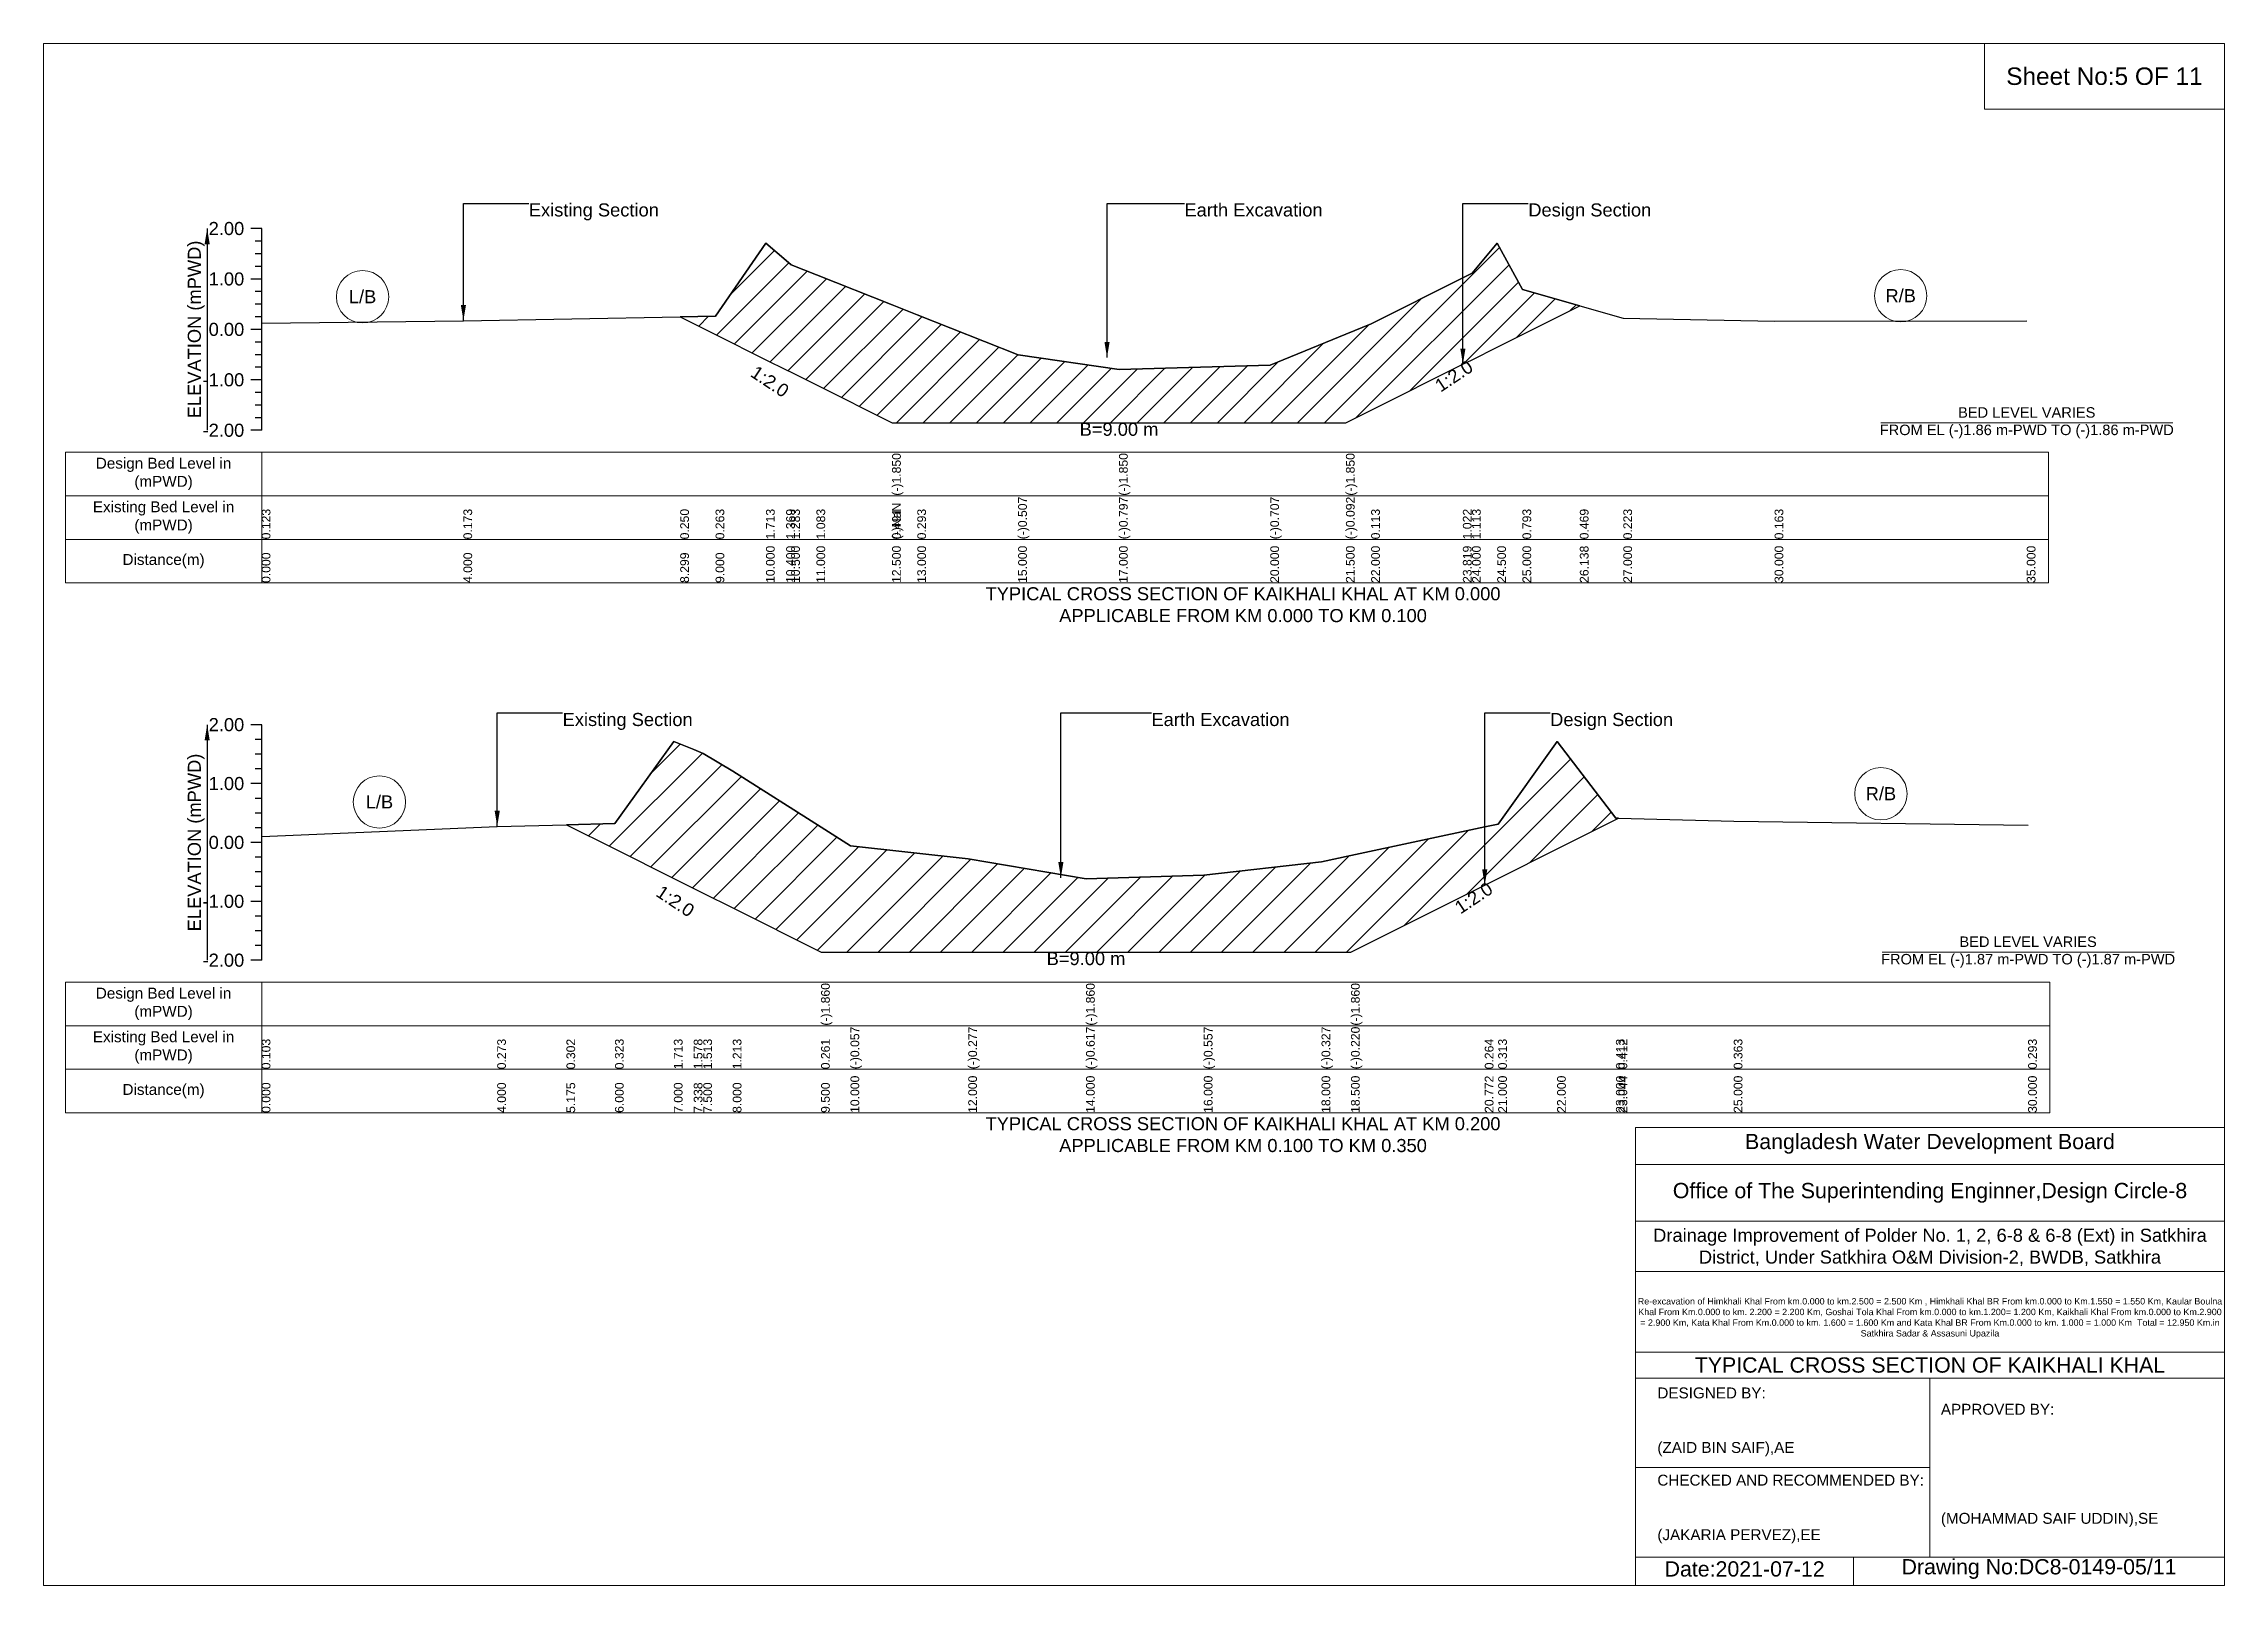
# Model space of a CAD drawing. Header units: inches. Extents: x 91000 to 628000, y -5656 to 0.
# Drawn here: x 410000 to 418000, y -5656 to 0 of the extents above; entities that cross this region are included whole.
import ezdxf

# ---------------------------------------------------------------- set-up
doc = ezdxf.new("R2010")
doc.units = ezdxf.units.IN
doc.header["$LTSCALE"] = 7
doc.header["$MEASUREMENT"] = 0
for name, color, linetype, lineweight in [('Cross section Data Border', 7, 'Continuous', 9), ('Cross Section Labels', 7, 'Continuous', 9), ('Existing_Bed_Level for Xsection', 7, 'Continuous', 25), ('Long Section Border', 7, 'Continuous', 9)]:
    doc.layers.add(name, color=color, linetype=linetype, lineweight=lineweight)
doc.styles.get("Standard").update_dxf_attribs({"font": 'arial.ttf'})
doc.dimstyles.get("Standard").update_dxf_attribs({"dimtxt": 0.18, "dimasz": 0.18, "dimexe": 0.18, "dimexo": 0.0625, "dimgap": 0.09, "dimtad": 0, "dimtih": 1, "dimtoh": 1, "dimdec": 4, "dimzin": 0, "dimdsep": 46, "dimtxsty": 'Standard', "dimcen": 0.09, "dimadec": 0, "dimazin": 0, "dimtfac": 1, "dimtdec": 4, "dimtofl": 0, "dimtmove": 0, "dimatfit": 3, "dimfxl": 1, "dimtolj": 1, "dimtzin": 0, "dimarcsym": 0})

msp = doc.modelspace()

# ---------------------------------------------------------------- texts
at = {"layer": 'Cross section Data Border', "char_height": 40, "width": 640, "attachment_point": 5}
for s, insert in [('Design Bed Level in (mPWD)', (410440, -1578.6)), ('Existing Bed Level in (mPWD)', (410440, -1738.6)), ('Distance(m)', (410440, -1898.6)), ('Design Bed Level in (mPWD)', (410440, -3522.7)), ('Existing Bed Level in (mPWD)', (410440, -3682.7)), ('Distance(m)', (410440, -3842.7))]:
    msp.add_mtext(s, dxfattribs=dict(at, insert=insert))
at = {"layer": 'Cross Section Labels'}
for s, insert, char_height, attachment_point in [('Existing Section', (411780, -586.1), 48, 1), ('Earth Excavation', (414185, -586.1), 48, 1), ('Design Section', (415446.5, -586.1), 48, 1), ('L/B', (411170, -928.7), 48, 5), ('R/B', (416812.5, -925), 48, 5), ('BED LEVEL VARIES ^JFROM EL (-)1.86 m-PWD TO (-)1.86 m-PWD', (417275, -1390.8), 38.4, 5), ('B=9.00 m', (413945, -1390.8), 48, 2), ('TYPICAL CROSS SECTION OF KAIKHALI KHAL AT KM 0.000^JAPPLICABLE FROM KM 0.000 TO KM 0.100', (414400, -2058.6), 48, 5), ('Existing Section', (411904, -2455.5), 48, 1), ('Earth Excavation', (414064, -2455.5), 48, 1), ('Design Section', (415526.7, -2455.5), 48, 1), ('L/B', (411232, -2782.1), 48, 5), ('R/B', (416740, -2751.9), 48, 5), ('BED LEVEL VARIES ^JFROM EL (-)1.87 m-PWD TO (-)1.87 m-PWD', (417280, -3332.5), 38.4, 5), ('B=9.00 m', (413824, -3332.5), 48, 2), ('TYPICAL CROSS SECTION OF KAIKHALI KHAL AT KM 0.200^JAPPLICABLE FROM KM 0.100 TO KM 0.350', (414400, -4002.7), 48, 5)]:
    msp.add_mtext(s, dxfattribs=dict(at, insert=insert, char_height=char_height, attachment_point=attachment_point))
at = {"layer": 'Cross Section Labels', "char_height": 48, "attachment_point": 2}
for insert, rotation in [((412677.7, -1219.6), 326.30993), ((415160.2, -1199.4), 33.69007), ((412330.9, -3126), 326.30993), ((415232.7, -3114.1), 33.69007)]:
    msp.add_mtext('1:2.0', dxfattribs=dict(at, insert=insert, rotation=rotation))
at = {"layer": 'Existing_Bed_Level for Xsection', "char_height": 48, "attachment_point": 6}
for s, insert in [('2.00', (410736, -678.6)), ('1.00', (410736, -863.6)), ('0.00', (410736, -1048.6)), ('-1.00', (410736, -1233.6)), ('-2.00', (410736, -1418.6)), ('2.00', (410736, -2498.7)), ('1.00', (410736, -2714.7)), ('0.00', (410736, -2930.7)), ('-1.00', (410736, -3146.7)), ('-2.00', (410736, -3362.7))]:
    msp.add_mtext(s, dxfattribs=dict(at, insert=insert))
at = {"layer": 'Existing_Bed_Level for Xsection', "rotation": 90}
for s, insert, char_height, attachment_point in [('ELEVATION (mPWD)', (410560, -1048.6), 48, 5), ('(-)1.850', (413112.5, -1658.6), 32, 1), ('(-)1.850', (413945, -1658.6), 32, 1), ('(-)1.850', (414777.5, -1658.6), 32, 1), ('(-)0.507', (413575, -1818.6), 32, 1), ('(-)0.797', (413945, -1818.6), 32, 1), ('(-)0.797', (413945, -1818.6), 32, 1), ('(-)0.797', (413945, -1818.6), 32, 1), ('(-)0.707', (414500, -1818.6), 32, 1), ('(-)0.092', (414777.5, -1818.6), 32, 1), ('(-)0.092', (414777.5, -1818.6), 32, 1), ('0.123', (410800, -1818.6), 32, 1), ('0.173', (411540, -1818.6), 32, 1), ('0.173', (411540, -1818.6), 32, 1), ('0.250', (412335.4, -1818.6), 32, 1), ('0.263', (412465, -1818.6), 32, 1), ('1.713', (412650, -1818.6), 32, 1), ('1.713', (412650, -1818.6), 32, 1), ('1.369', (412723.9, -1818.6), 32, 1), ('1.283', (412742.5, -1818.6), 32, 1), ('1.083', (412835, -1818.6), 32, 1), ('(-)NaN', (413112.5, -1818.6), 32, 1), ('(-)NaN', (413112.5, -1818.6), 32, 1), ('0.491', (413112.5, -1818.6), 32, 1), ('0.491', (413112.5, -1818.6), 32, 1), ('0.293', (413205, -1818.6), 32, 1), ('0.113', (414870, -1818.6), 32, 1), ('1.022', (415206.5, -1818.6), 32, 1), ('1.113', (415240, -1818.6), 32, 1), ('0.793', (415425, -1818.6), 32, 1), ('0.469', (415635.5, -1818.6), 32, 1), ('0.223', (415795, -1818.6), 32, 1), ('0.163', (416350, -1818.6), 32, 1), ('0.000', (410800, -1978.6), 32, 1), ('4.000', (411540, -1978.6), 32, 1), ('8.299', (412335.4, -1978.6), 32, 1), ('9.000', (412465, -1978.6), 32, 1), ('10.000', (412650, -1978.6), 32, 1), ('10.400', (412723.9, -1978.6), 32, 1), ('10.500', (412742.5, -1978.6), 32, 1), ('11.000', (412835, -1978.6), 32, 1), ('12.500', (413112.5, -1978.6), 32, 1), ('12.500', (413112.5, -1978.6), 32, 1), ('12.500', (413112.5, -1978.6), 32, 1), ('13.000', (413205, -1978.6), 32, 1), ('15.000', (413575, -1978.6), 32, 1), ('17.000', (413945, -1978.6), 32, 1), ('17.000', (413945, -1978.6), 32, 1), ('17.000', (413945, -1978.6), 32, 1), ('20.000', (414500, -1978.6), 32, 1), ('21.500', (414777.5, -1978.6), 32, 1), ('21.500', (414777.5, -1978.6), 32, 1), ('21.500', (414777.5, -1978.6), 32, 1), ('22.000', (414870, -1978.6), 32, 1), ('23.819', (415206.5, -1978.6), 32, 1), ('24.000', (415240, -1978.6), 32, 1), ('24.500', (415332.5, -1978.6), 32, 1), ('25.000', (415425, -1978.6), 32, 1), ('26.138', (415635.5, -1978.6), 32, 1), ('27.000', (415795, -1978.6), 32, 1), ('30.000', (416350, -1978.6), 32, 1), ('35.000', (417275, -1978.6), 32, 1), ('ELEVATION (mPWD)', (410560, -2930.7), 48, 5), ('(-)1.860', (412852, -3602.7), 32, 1), ('(-)1.860', (413824, -3602.7), 32, 1), ('(-)1.860', (414796, -3602.7), 32, 1), ('0.103', (410800, -3762.7), 32, 1), ('0.273', (411664, -3762.7), 32, 1), ('0.302', (411917.9, -3762.7), 32, 1), ('0.323', (412096, -3762.7), 32, 1), ('1.713', (412312, -3762.7), 32, 1), ('1.713', (412312, -3762.7), 32, 1), ('1.578', (412384.9, -3762.7), 32, 1), ('1.513', (412420, -3762.7), 32, 1), ('1.213', (412528, -3762.7), 32, 1), ('0.261', (412852, -3762.7), 32, 1), ('0.261', (412852, -3762.7), 32, 1), ('0.261', (412852, -3762.7), 32, 1), ('(-)0.057', (412960, -3762.7), 32, 1), ('(-)0.277', (413392, -3762.7), 32, 1), ('(-)0.617', (413824, -3762.7), 32, 1), ('(-)0.617', (413824, -3762.7), 32, 1), ('(-)0.617', (413824, -3762.7), 32, 1), ('(-)0.557', (414256, -3762.7), 32, 1), ('(-)0.327', (414688, -3762.7), 32, 1), ('(-)0.220', (414796, -3762.7), 32, 1), ('(-)0.220', (414796, -3762.7), 32, 1), ('(-)0.220', (414796, -3762.7), 32, 1), ('0.264', (415286.7, -3762.7), 32, 1), ('0.313', (415336, -3762.7), 32, 1), ('0.413', (415768, -3762.7), 32, 1), ('0.412', (415777.5, -3762.7), 32, 1), ('0.363', (416200, -3762.7), 32, 1), ('0.293', (417280, -3762.7), 32, 1), ('0.000', (410800, -3922.7), 32, 1), ('4.000', (411664, -3922.7), 32, 1), ('5.175', (411917.9, -3922.7), 32, 1), ('6.000', (412096, -3922.7), 32, 1), ('7.000', (412312, -3922.7), 32, 1), ('7.338', (412384.9, -3922.7), 32, 1), ('7.500', (412420, -3922.7), 32, 1), ('8.000', (412528, -3922.7), 32, 1), ('9.500', (412852, -3922.7), 32, 1), ('9.500', (412852, -3922.7), 32, 1), ('9.500', (412852, -3922.7), 32, 1), ('10.000', (412960, -3922.7), 32, 1), ('12.000', (413392, -3922.7), 32, 1), ('14.000', (413824, -3922.7), 32, 1), ('14.000', (413824, -3922.7), 32, 1), ('14.000', (413824, -3922.7), 32, 1), ('16.000', (414256, -3922.7), 32, 1), ('18.000', (414688, -3922.7), 32, 1), ('18.500', (414796, -3922.7), 32, 1), ('18.500', (414796, -3922.7), 32, 1), ('18.500', (414796, -3922.7), 32, 1), ('20.772', (415286.7, -3922.7), 32, 1), ('21.000', (415336, -3922.7), 32, 1), ('22.000', (415552, -3922.7), 32, 1), ('23.000', (415768, -3922.7), 32, 1), ('23.044', (415777.5, -3922.7), 32, 1), ('25.000', (416200, -3922.7), 32, 1), ('30.000', (417280, -3922.7), 32, 1)]:
    msp.add_mtext(s, dxfattribs=dict(at, insert=insert, char_height=char_height, attachment_point=attachment_point))
at = {"layer": 'Long Section Border', "attachment_point": 5}
for s, insert, char_height in [('Sheet No:5 OF 11', (417560, -120), 64), ('Bangladesh Water Development Board', (416920, -4036), 56), ('Office of The Superintending Enginner,Design Circle-8', (416920, -4216), 56)]:
    msp.add_mtext(s, dxfattribs=dict(at, insert=insert, char_height=char_height))
at = {"layer": 'Long Section Border'}
for s, insert, char_height, width, attachment_point in [('Drainage Improvement of Polder No. 1, 2, 6-8 & 6-8 (Ext) in Satkhira District, Under Satkhira O&M Division-2, BWDB, Satkhira', (416920, -4416), 48, 2240, 5), ('Re-excavation of Himkhali Khal From km.0.000 to km.2.500 = 2.500 Km , Himkhali Khal BR From km.0.000 to Km.1.550 = 1.550 Km, Kaular Boulna Khal From Km.0.000 to km. 2.200 = 2.200 Km, Goshai Tola Khal From km.0.000 to km.1.200= 1.200 Km, Kaikhali Khal From km.0.000 to Km.2.900 = 2.900 Km, Kata Khal From Km.0.000 to km. 1.600 = 1.600 Km and Kata Khal BR From Km.0.000 to km. 1.000 = 1.000 Km  Total = 12.950 Km.in Satkhira Sadar & Assasuni Upazila', (416920, -4676), 23.4814, 2160, 5), ('TYPICAL CROSS SECTION OF KAIKHALI KHAL', (416920, -4848), 56, 2240, 5), ('DESIGNED BY:^J^J^J(ZAID BIN SAIF),AE', (415920, -5056), 40, 1120, 4), ('APPROVED BY:^J^J^J^J^J^J(MOHAMMAD SAIF UDDIN),SE', (416960, -5216), 40, 1120, 4), ('CHECKED AND RECOMMENDED BY:^J^J^J(JAKARIA PERVEZ),EE', (415920, -5376), 40, 1120, 4), ('Date:2021-07-12', (416240, -5596), 56, 1120, 5), ('Drawing No:DC8-0149-05/11', (417320, -5596), 56, 1760, 5)]:
    msp.add_mtext(s, dxfattribs=dict(at, insert=insert, char_height=char_height, width=width, attachment_point=attachment_point))

# ---------------------------------------------------------------- hatches: boundary and pattern name
at = {"layer": 'Existing_Bed_Level for Xsection'}
h = msp.add_hatch(dxfattribs=at)
h.set_pattern_fill('ANSI31', color=256, scale=555, style=0)
h.paths.add_polyline_path([(412335.4, -1002.2), (412465, -1067.1), (412650, -1159.6), (412723.9, -1196.5), (412742.5, -1205.8), (412835, -1252.1), (413112.5, -1390.8), (413205, -1390.8), (413575, -1390.8), (413945, -1390.8), (414500, -1390.8), (414777.5, -1390.8), (414870, -1344.6), (415206.5, -1176.3), (415240, -1159.6), (415332.5, -1113.3), (415425, -1067.1), (415635.5, -961.8), (415425, -901.8), (415332.5, -731.6), (415240, -842.6), (415206.5, -859.4), (414870, -1027.7), (414777.5, -1065.6), (414500, -1179.3), (413945, -1196), (413575, -1142.3), (413205, -994.4), (413112.5, -957.8), (412835, -848.2), (412742.5, -811.2), (412723.9, -795.2), (412650, -731.6), (412465, -999.9)])
h = msp.add_hatch(dxfattribs=at)
h.set_pattern_fill('ANSI31', color=256, scale=648, style=0)
h.paths.add_polyline_path([(411917.9, -2865.4), (412096, -2954.5), (412312, -3062.5), (412384.9, -3099), (412420, -3116.5), (412528, -3170.5), (412852, -3332.5), (412960, -3332.5), (413392, -3332.5), (413824, -3332.5), (414256, -3332.5), (414688, -3332.5), (414796, -3332.5), (415286.7, -3087.1), (415336, -3062.5), (415552, -2954.5), (415768, -2846.5), (415777.5, -2841.8), (415768, -2841.5), (415552, -2560.7), (415336, -2863.1), (415286.7, -2873.6), (414796, -2978.3), (414688, -3001.4), (414256, -3051), (413824, -3064), (413392, -2990.6), (412960, -2943), (412852, -2874.5), (412528, -2668.7), (412420, -2603.9), (412384.9, -2589.9), (412312, -2560.7), (412096, -2861)])

# ---------------------------------------------------------------- linework, layer by layer
at = {"layer": 'Cross section Data Border'}
for points in [[(410080, -1498.6), (417355, -1498.6), (417355, -1978.6), (410080, -1978.6)], [(410080, -3442.7), (417360, -3442.7), (417360, -3922.7), (410080, -3922.7)]]:
    msp.add_lwpolyline(points, close=True, dxfattribs=at)
for points in [[(410800, -1498.6), (410800, -1978.6)], [(410080, -1658.6), (417355, -1658.6)], [(410080, -1818.6), (417355, -1818.6)], [(410800, -3442.7), (410800, -3922.7)], [(410080, -3602.7), (417360, -3602.7)], [(410080, -3762.7), (417360, -3762.7)]]:
    msp.add_lwpolyline(points, dxfattribs=at)
at = {"layer": 'Cross Section Labels'}
for points in [[(416739.2, -1390.8), (417810.8, -1390.8)], [(416744.2, -3332.5), (417815.8, -3332.5)]]:
    msp.add_lwpolyline(points, dxfattribs=at)
for centre in [(411170, -928.7), (416812.5, -925), (411232, -2782.1), (416740, -2751.9)]:
    msp.add_circle(centre, 96, dxfattribs=at)
at = {"layer": 'Existing_Bed_Level for Xsection'}
for points in [[(410800, -678.6), (410760, -678.6)], [(410800, -1418.6), (410800, -1233.6), (410800, -1048.6), (410800, -863.6), (410800, -678.6)], [(410800, -724.8), (410776, -724.8)], [(410800, -771.1), (410776, -771.1)], [(410800, -1025.8), (411540, -1016.5), (412335.4, -1002.2), (412465, -999.9), (412650, -731.6), (412723.9, -795.2), (412742.5, -811.2), (412835, -848.2), (413112.5, -957.8), (413112.5, -957.8), (413205, -994.4), (413575, -1142.3), (413945, -1196), (413945, -1196), (414500, -1179.3), (414777.5, -1065.6), (414777.5, -1065.6), (414870, -1027.7), (415206.5, -859.4), (415240, -842.6), (415332.5, -731.6), (415425, -901.8), (415635.5, -961.8), (415795, -1007.3), (416350, -1018.4), (417275, -1016.5)], [(410800, -863.6), (410760, -863.6)], [(410800, -817.3), (410776, -817.3)], [(410800, -909.8), (410776, -909.8)], [(410800, -956.1), (410776, -956.1)], [(410800, -1002.3), (410776, -1002.3)], [(410800, -1048.6), (410760, -1048.6)], [(410800, -1094.8), (410776, -1094.8)], [(410800, -1141.1), (410776, -1141.1)], [(410800, -1187.3), (410776, -1187.3)], [(410800, -1233.6), (410760, -1233.6)], [(410800, -1279.8), (410776, -1279.8)], [(410800, -1326.1), (410776, -1326.1)], [(410800, -1418.6), (410760, -1418.6)], [(410800, -1372.3), (410776, -1372.3)], [(410800, -2498.7), (410760, -2498.7)], [(410800, -2552.7), (410776, -2552.7)], [(410800, -3362.7), (410800, -3146.7), (410800, -2930.7), (410800, -2714.7), (410800, -2498.7)], [(410800, -2606.7), (410776, -2606.7)], [(410800, -2908.5), (411664, -2871.8), (411917.9, -2865.4), (412096, -2861), (412312, -2560.7), (412384.9, -2589.9), (412420, -2603.9), (412528, -2668.7), (412852, -2874.5), (412852, -2874.5), (412960, -2943), (413392, -2990.6), (413824, -3064), (413824, -3064), (414256, -3051), (414688, -3001.4), (414796, -2978.3), (414796, -2978.3), (415286.7, -2873.6), (415336, -2863.1), (415552, -2560.7), (415768, -2841.5), (415777.5, -2841.8), (416200, -2852.3), (417280, -2867.4)], [(410800, -2714.7), (410760, -2714.7)], [(410800, -2660.7), (410776, -2660.7)], [(410800, -2768.7), (410776, -2768.7)], [(410800, -2822.7), (410776, -2822.7)], [(410800, -2876.7), (410776, -2876.7)], [(410800, -2930.7), (410760, -2930.7)], [(410800, -2984.7), (410776, -2984.7)], [(410800, -3038.7), (410776, -3038.7)], [(410800, -3092.7), (410776, -3092.7)], [(410800, -3146.7), (410760, -3146.7)], [(410800, -3200.7), (410776, -3200.7)], [(410800, -3254.7), (410776, -3254.7)], [(410800, -3308.7), (410776, -3308.7)], [(410800, -3362.7), (410760, -3362.7)]]:
    msp.add_lwpolyline(points, dxfattribs=at)
for points in [[(412335.4, -1002.2), (412335.4, -1002.2), (412465, -1067.1), (412650, -1159.6), (412723.9, -1196.5), (412742.5, -1205.8), (412835, -1252.1), (413112.5, -1390.8), (413112.5, -1390.8), (413205, -1390.8), (413575, -1390.8), (413945, -1390.8), (413945, -1390.8), (414500, -1390.8), (414777.5, -1390.8), (414777.5, -1390.8), (414870, -1344.6), (415206.5, -1176.3), (415240, -1159.6), (415332.5, -1113.3), (415425, -1067.1), (415635.5, -961.8), (415635.5, -961.8), (415635.5, -961.8), (415425, -901.8), (415332.5, -731.6), (415240, -842.6), (415206.5, -859.4), (414870, -1027.7), (414777.5, -1065.6), (414777.5, -1065.6), (414500, -1179.3), (413945, -1196), (413945, -1196), (413575, -1142.3), (413205, -994.4), (413112.5, -957.8), (413112.5, -957.8), (412835, -848.2), (412742.5, -811.2), (412723.9, -795.2), (412650, -731.6), (412465, -999.9), (412335.4, -1002.2)], [(411917.9, -2865.4), (411917.9, -2865.4), (412096, -2954.5), (412312, -3062.5), (412384.9, -3099), (412420, -3116.5), (412528, -3170.5), (412852, -3332.5), (412852, -3332.5), (412960, -3332.5), (413392, -3332.5), (413824, -3332.5), (413824, -3332.5), (414256, -3332.5), (414688, -3332.5), (414796, -3332.5), (414796, -3332.5), (415286.7, -3087.1), (415336, -3062.5), (415552, -2954.5), (415768, -2846.5), (415777.5, -2841.8), (415768, -2841.5), (415552, -2560.7), (415336, -2863.1), (415286.7, -2873.6), (414796, -2978.3), (414796, -2978.3), (414688, -3001.4), (414256, -3051), (413824, -3064), (413824, -3064), (413392, -2990.6), (412960, -2943), (412852, -2874.5), (412852, -2874.5), (412528, -2668.7), (412420, -2603.9), (412384.9, -2589.9), (412312, -2560.7), (412096, -2861), (411917.9, -2865.4)]]:
    msp.add_lwpolyline(points, close=True, dxfattribs=at)
at = {"layer": 'Long Section Border'}
for points in [[(410000, 0), (418000, 0), (418000, -5656), (410000, -5656)], [(417120, 0), (418000, 0), (418000, -240), (417120, -240)]]:
    msp.add_lwpolyline(points, close=True, dxfattribs=at)
for points in [[(415840, -5656), (415840, -3976), (418000, -3976)], [(415840, -4112), (418000, -4112)], [(415840, -4320), (418000, -4320)], [(415840, -4504), (418000, -4504)], [(415840, -4800), (418000, -4800)], [(415840, -4896), (418000, -4896)], [(416920, -4896), (416920, -5552)], [(415840, -5224), (416920, -5224)], [(415840, -5552), (418000, -5552)], [(416640, -5552), (416640, -5656)]]:
    msp.add_lwpolyline(points, dxfattribs=at)

msp.set_redraw_order([(e.dxf.handle, doc.entitydb.next_handle()) for e in msp.query("TEXT MTEXT ATTDEF DIMENSION ARC_DIMENSION")])  # texts and dimensions are drawn at this point

# ---------------------------------------------------------------- leaders
at = {"layer": 'Cross Section Labels', "annotation_type": 0, "has_hookline": 1, "hookline_direction": 0}
for points, text_width in [([(411540, -1016.5), (411540, -586.1), (411779.9, -586.1)], 467.2), ([(413901.1, -1151.9), (413901.1, -586.1), (414184.9, -586.1)], 497), ([(415206.5, -1176.3), (415206.5, -586.1), (415446.4, -586.1)], 441.2), ([(411664, -2871.8), (411664, -2455.5), (411903.9, -2455.5)], 467.2), ([(413731.7, -3059.8), (413731.7, -2455.5), (414063.9, -2455.5)], 497), ([(415286.7, -3087.1), (415286.7, -2455.5), (415526.6, -2455.5)], 441.2)]:
    msp.add_leader(points, dimstyle='Standard', override={"dimasz": 57.6}, dxfattribs=dict(at, text_width=text_width))
at = {"layer": 'Existing_Bed_Level for Xsection'}
for points in [[(410600, -678.6), (410600, -1418.6)], [(410600, -2498.7), (410600, -3362.7)]]:
    msp.add_leader(points, dimstyle='Standard', override={"dimasz": 57.6}, dxfattribs=at)

doc.saveas('drawing.dxf')
